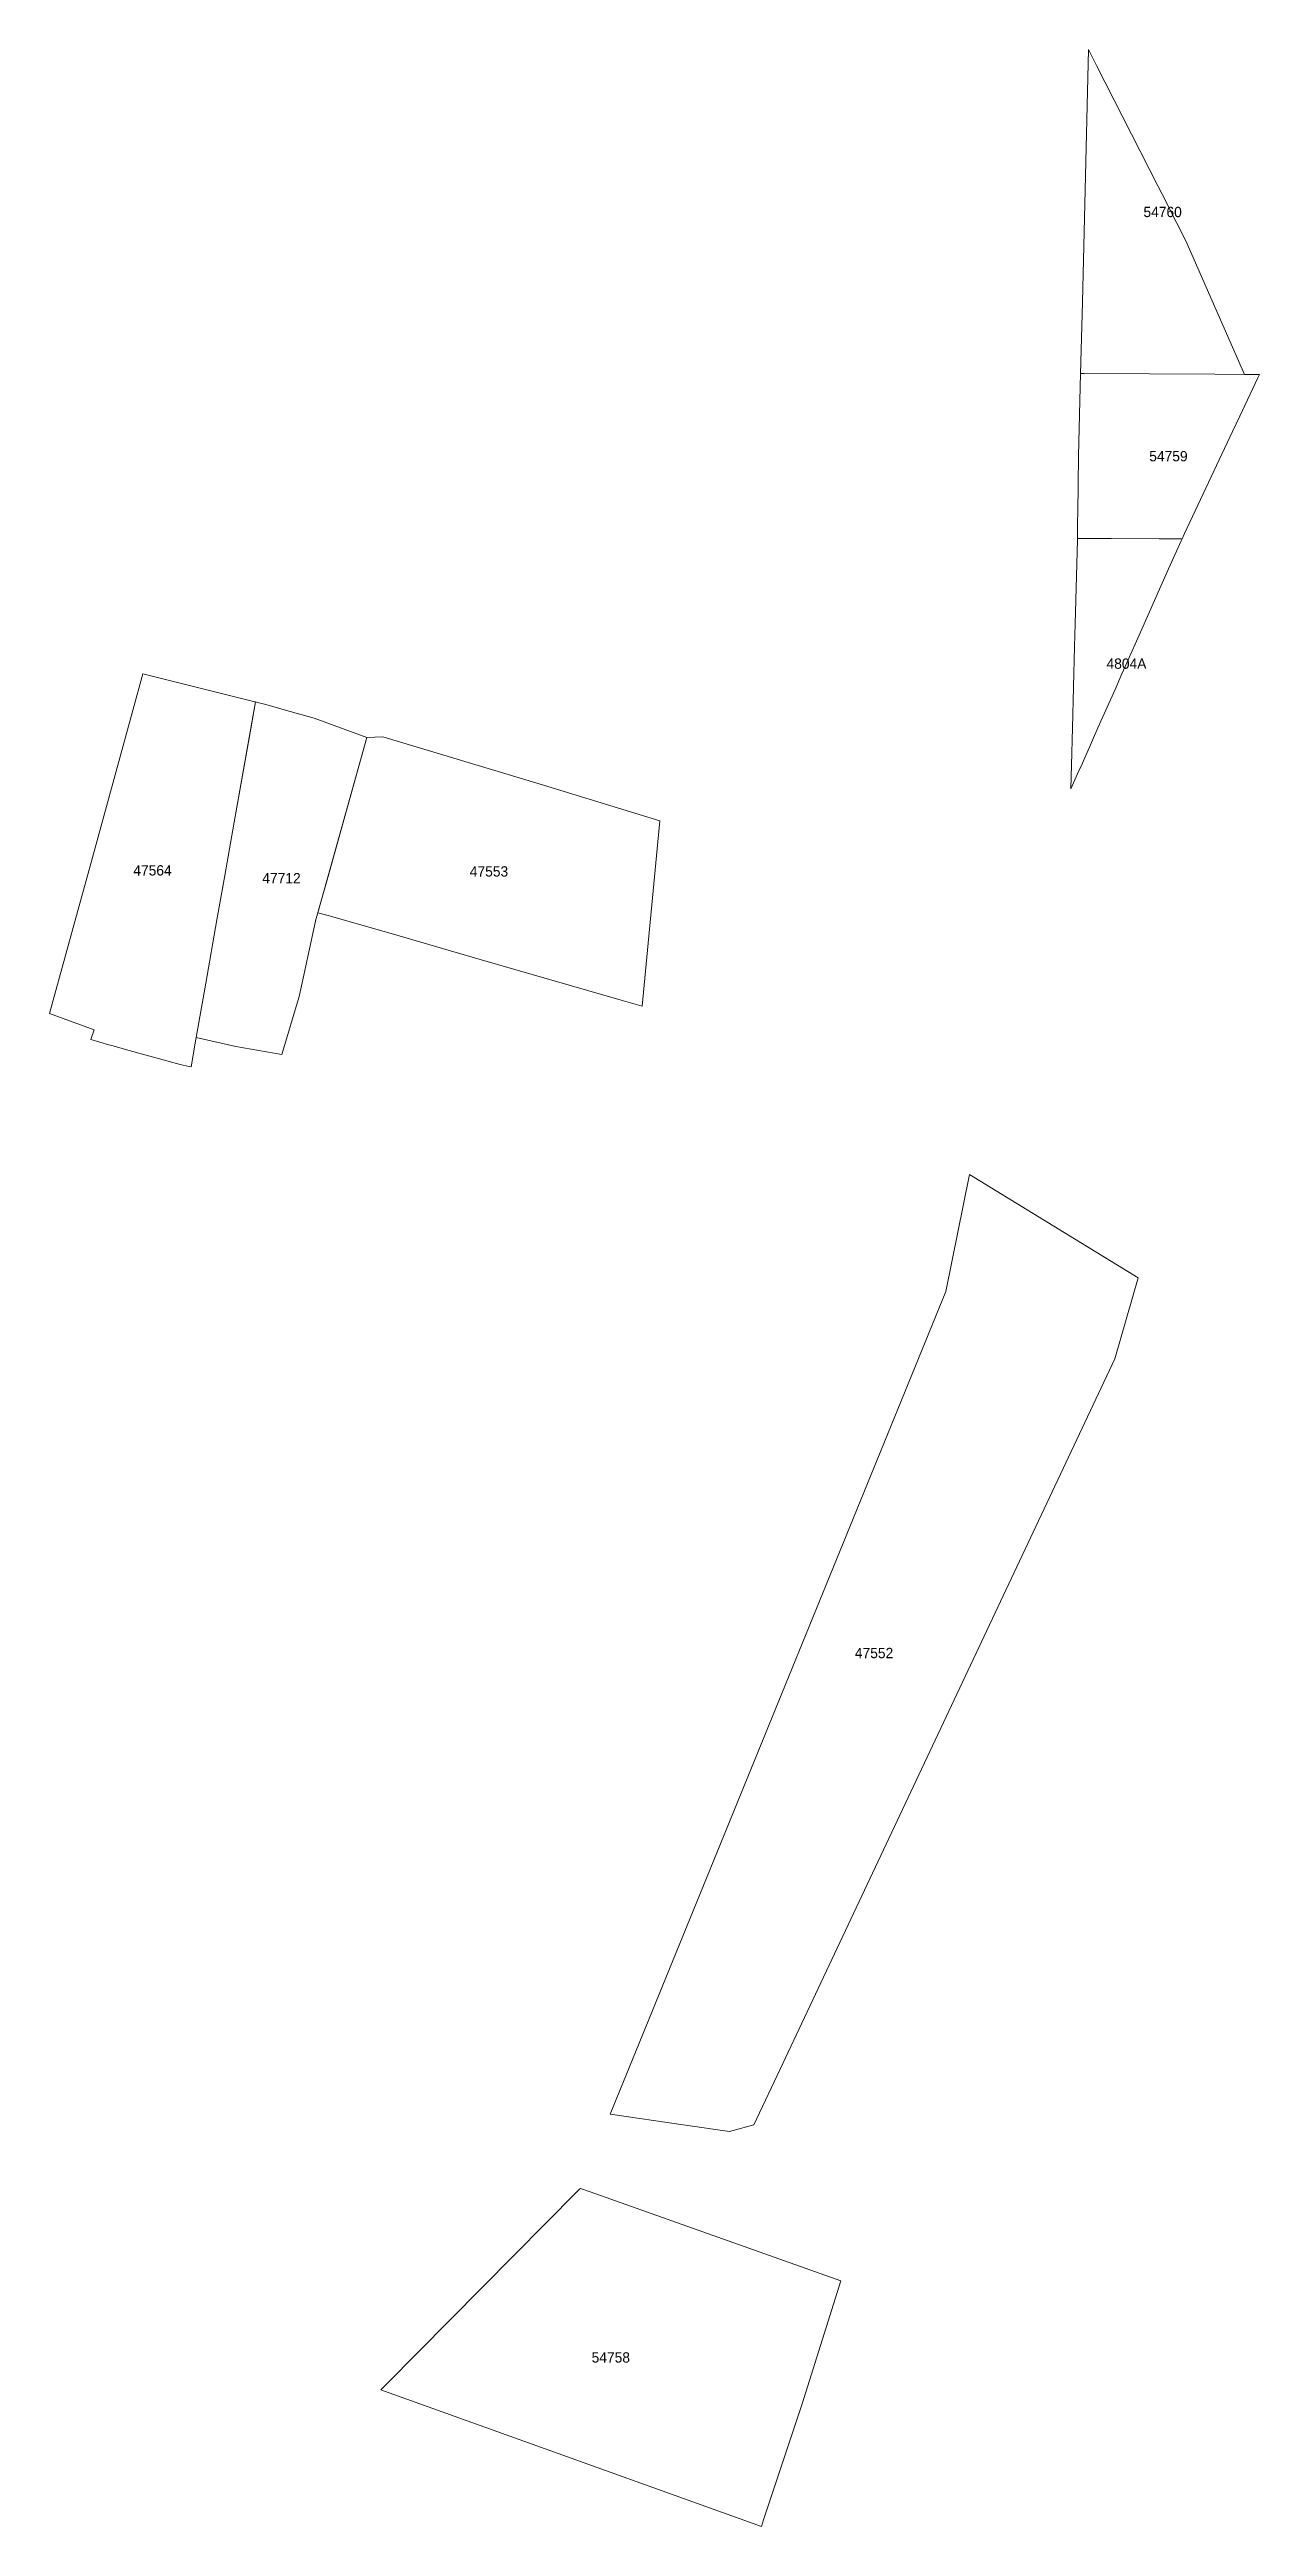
# Model space of a CAD drawing. Header units: metres. Extents: x 105313 to 106240, y 111784 to 118148.
# Drawn here: x 105999.1 to 106116.4, y 115545.7 to 115785.7 of the extents above; entities that cross this region are included whole.
import ezdxf
from ezdxf.enums import TextEntityAlignment as Align

# ---------------------------------------------------------------- set-up
doc = ezdxf.new("R2010")
doc.units = ezdxf.units.M
doc.layers.add('60-PREDIAL-COD', color=8, linetype='Continuous', lineweight=5)
doc.layers.add('60-PREDIAL-LOTE', color=42, linetype='CONTINUOUS', lineweight=13)

msp = doc.modelspace()

# ---------------------------------------------------------------- texts
at = {"layer": '60-PREDIAL-COD'}
for s, p in [('54760', (106106.9954, 115770.0029)), ('54759', (106107.5572, 115746.3394)), ('4804A', (106103.4899, 115726.238)), ('47564', (106009.0995, 115706.2054)), ('47712', (106021.602, 115705.4513)), ('47553', (106041.7079, 115706.1029)), ('47552', (106079.0276, 115630.3672)), ('54758', (106053.5152, 115562.1122))]:
    msp.add_text(s, height=1, dxfattribs=at).set_placement(p, align=Align.MIDDLE_CENTER)

# ---------------------------------------------------------------- linework, layer by layer
at = {"layer": '60-PREDIAL-LOTE'}
for points in [[(106106.9379, 115771.741), (106108.3723, 115768.9267), (106109.2575, 115767.1899), (106114.9403, 115754.2639), (106112.0612, 115754.2779), (106099.3932, 115754.3393), (106099.0505, 115754.341), (106099.1879, 115760.0802), (106099.2165, 115761.2746), (106099.8022, 115785.742), (106100.5887, 115784.1988), (106106.526, 115772.5493), (106106.9379, 115771.741)], [(106108.8739, 115738.3379), (106108.779, 115738.3383), (106107.5787, 115738.3426), (106106.6663, 115738.3458), (106102.019, 115738.3624), (106100, 115738.3696), (106099.0166, 115738.3731), (106098.734, 115738.3741), (106098.7549, 115740.0109), (106098.7655, 115740.8486), (106098.8357, 115746.3587), (106099.0505, 115754.341), (106099.3932, 115754.3393), (106112.0612, 115754.2779), (106114.9403, 115754.2639), (106116.3803, 115754.2569), (106116.2319, 115753.9423), (106114.4678, 115750.201), (106113.7696, 115748.7203), (106109.1071, 115738.8324), (106108.8739, 115738.3379)], [(106108.7846, 115738.1369), (106107.7387, 115735.7828), (106107.5786, 115735.4225), (106104.8496, 115729.2803), (106103.5385, 115726.3293), (106103.0512, 115725.2327), (106102.3904, 115723.7455), (106100.7263, 115720), (106100.2004, 115718.8163), (106100, 115718.3539), (106099.013, 115716.0769), (106099.013, 115716.1438), (106098.7565, 115715.5664), (106098.1058, 115714.1019), (106098.1649, 115716.3857), (106098.2584, 115720), (106098.4626, 115727.8864), (106098.52, 115730.1074), (106098.7297, 115738.2074), (106098.734, 115738.3741), (106099.0166, 115738.3731), (106100, 115738.3696), (106102.019, 115738.3624), (106106.6663, 115738.3458), (106107.5787, 115738.3426), (106108.779, 115738.3383), (106108.8739, 115738.3379), (106108.7846, 115738.1369)], [(106013.172, 115689.0849), (106012.8321, 115687.153), (106012.662, 115687.1928), (106011.7813, 115687.3988), (106006.4933, 115688.8597), (106005.3004, 115689.1893), (106004.8577, 115689.3115), (106003.1149, 115689.8127), (106003.4488, 115690.7553), (105999.1198, 115692.3254), (106001.5706, 115701.2539), (106003.078, 115706.7447), (106007.2197, 115721.8241), (106008.1632, 115725.2577), (106018.8759, 115722.5816), (106019.0792, 115722.5308), (106017.1187, 115711.427), (106016.1102, 115705.7184), (106015.6348, 115703.0277), (106015.3488, 115701.4086), (106014.264, 115695.2674), (106013.1761, 115689.1083), (106013.172, 115689.0849)], [(106023.3169, 115693.9831), (106021.6229, 115688.3718), (106017.191, 115689.1296), (106013.3381, 115690.0254), (106014.264, 115695.2674), (106015.3488, 115701.4086), (106016.1102, 115705.7184), (106017.1187, 115711.427), (106018.6193, 115719.9261), (106019.0792, 115722.5308), (106019.3899, 115722.4532), (106019.699, 115722.3687), (106020.316, 115722.1969), (106021.5501, 115721.8532), (106021.8492, 115721.7699), (106024.764, 115720.9582), (106027.3226, 115720.0082), (106029.866, 115719.0639), (106027.348, 115710.0378), (106026.089, 115705.5247), (106025.4595, 115703.2681), (106024.9109, 115701.3018), (106024.9057, 115701.2831), (106024.1587, 115697.851), (106023.7696, 115696.0632), (106023.3169, 115693.9831)], [(106058.2807, 115711.0021), (106056.551, 115693.0492), (106054.5307, 115693.6321), (106040.8468, 115697.5804), (106032.992, 115699.8468), (106029.0646, 115700.98), (106026.0084, 115701.8619), (106025.1351, 115702.1055), (106029.866, 115719.0639), (106031.4076, 115719.1566), (106046.5824, 115714.5828), (106058.2807, 115711.0021)], [(106067.3849, 115584.6414), (106065.0116, 115584.0005), (106060.522, 115584.6506), (106053.4387, 115585.6764), (106057.1885, 115594.8635), (106085.9728, 115665.3856), (106088.2671, 115676.7339), (106104.6165, 115666.729), (106102.3516, 115658.873), (106070.1911, 115590.5988), (106067.3849, 115584.6414)], [(106050.5681, 115578.4931), (106051.5139, 115578.1568), (106075.8153, 115569.5163), (106072.0731, 115557.6238), (106068.3282, 115546.3669), (106068.1167, 115545.7312), (106031.2151, 115558.9568), (106031.7352, 115559.4818), (106050.2886, 115578.2109), (106050.3558, 115578.2906), (106050.423, 115578.3571), (106050.4955, 115578.4285), (106050.5681, 115578.4931)]]:
    msp.add_lwpolyline(points, close=True, dxfattribs=at)

msp.set_redraw_order([(e.dxf.handle, doc.entitydb.next_handle()) for e in msp.query("TEXT MTEXT ATTDEF DIMENSION ARC_DIMENSION")])  # texts and dimensions are drawn at this point

doc.saveas('drawing.dxf')
